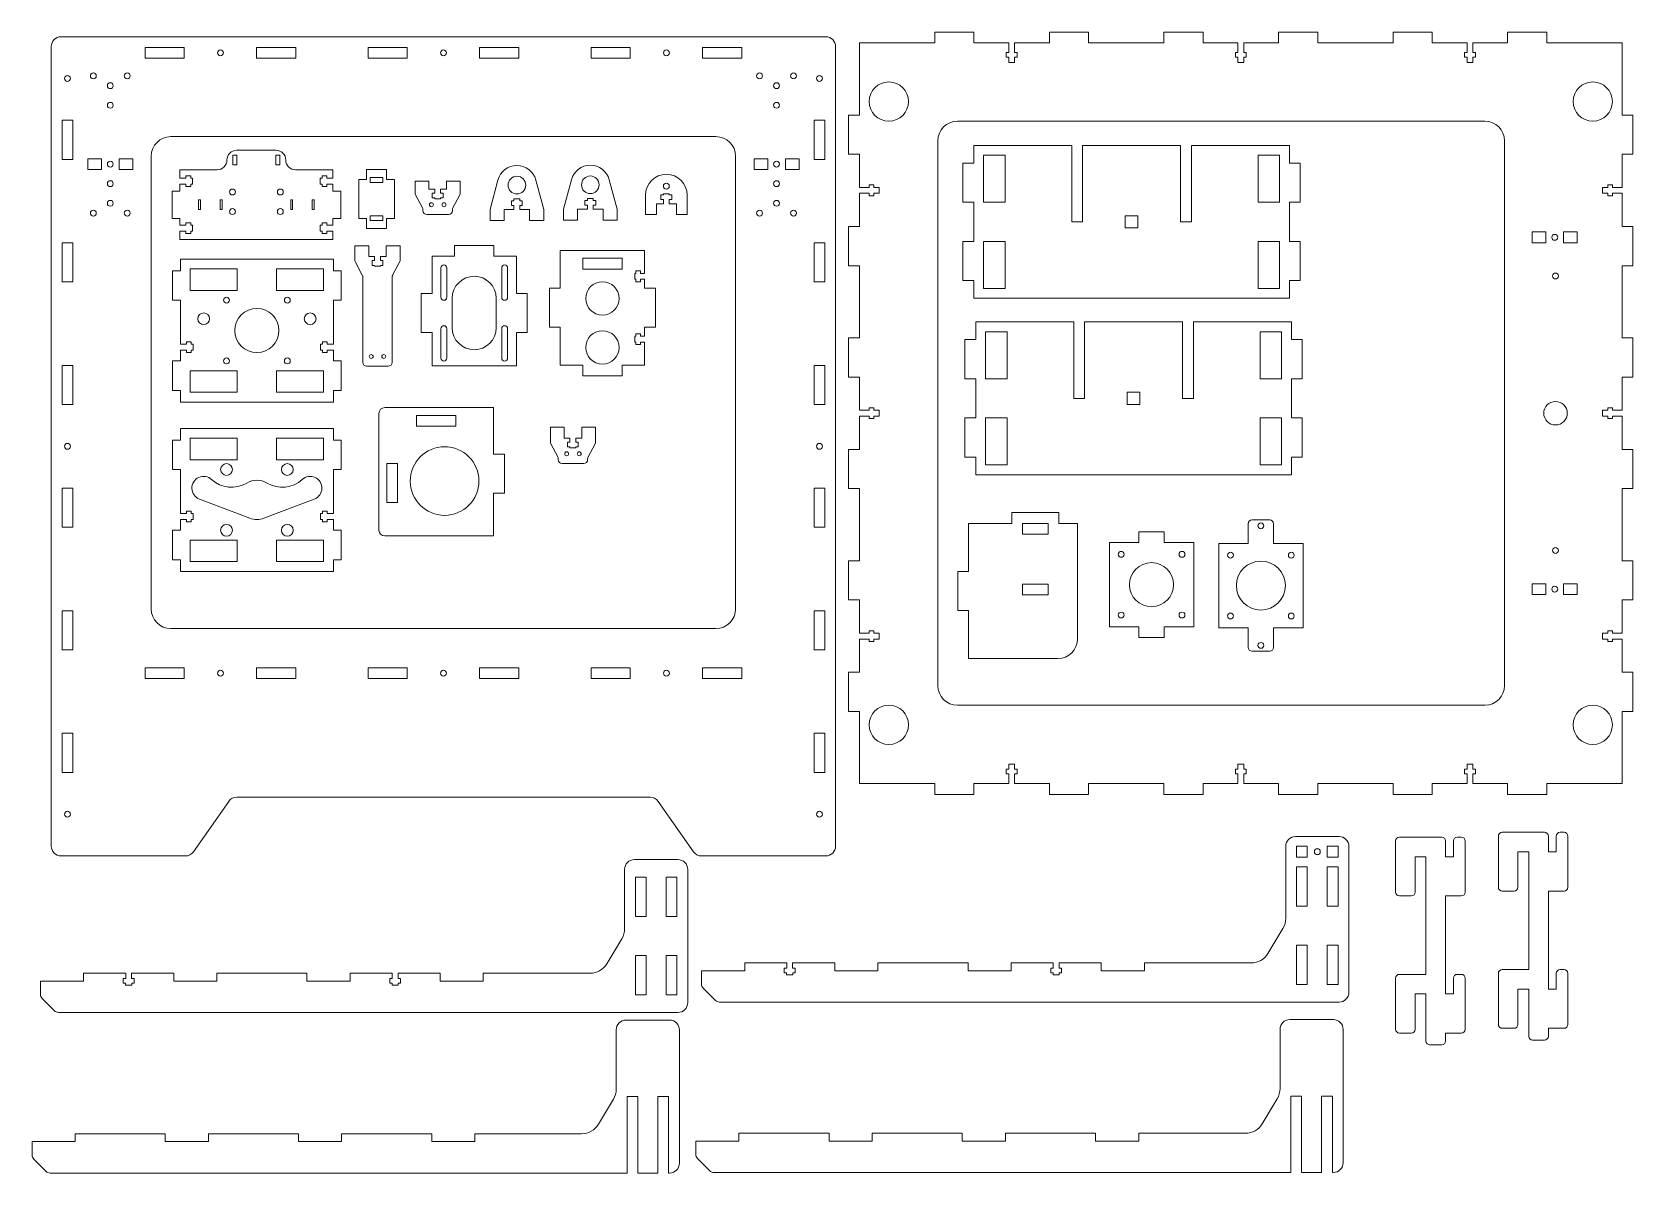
# Model space of a CAD drawing. Header units: millimetres. Extents: x 3 to 820, y 9 to 591.
import ezdxf

# ---------------------------------------------------------------- set-up
doc = ezdxf.new("R2010")
doc.units = ezdxf.units.MM

msp = doc.modelspace()

# ---------------------------------------------------------------- linework, layer by layer
at = {"color": 7, "linetype": 'Continuous', "lineweight": 15}
for p, q in [((407.88, 588.32), (17.88, 588.32)), ((463.46, 590.71), (463.46, 585.21)), ((463.46, 590.71), (483.46, 590.71)), ((483.46, 590.71), (483.46, 585.21)), ((521.89, 590.71), (521.89, 585.21)), ((521.89, 590.71), (541.89, 590.71)), ((541.89, 590.71), (541.89, 585.21)), ((580.32, 590.71), (580.32, 585.21)), ((580.32, 590.71), (600.32, 590.71)), ((600.32, 590.71), (600.32, 585.21)), ((638.75, 590.71), (638.75, 585.21)), ((638.75, 590.71), (658.75, 590.71)), ((658.75, 590.71), (658.75, 585.21)), ((697.18, 590.71), (697.18, 585.21)), ((697.18, 590.71), (717.18, 590.71)), ((717.18, 590.71), (717.18, 585.21)), ((755.6, 590.71), (755.6, 585.21)), ((755.6, 590.71), (775.6, 590.71)), ((775.6, 590.71), (775.6, 585.21)), ((12.88, 583.32), (12.88, 175.32)), ((80.74, 582.82), (60.74, 582.82)), ((60.74, 582.82), (60.74, 577.32)), ((80.74, 577.32), (80.74, 582.82)), ((137.59, 582.82), (117.59, 582.82)), ((117.59, 582.82), (117.59, 577.32)), ((137.59, 577.32), (137.59, 582.82)), ((194.45, 582.82), (174.45, 582.82)), ((174.45, 582.82), (174.45, 577.32)), ((194.45, 577.32), (194.45, 582.82)), ((251.31, 582.82), (231.31, 582.82)), ((231.31, 582.82), (231.31, 577.32)), ((251.31, 577.32), (251.31, 582.82)), ((308.17, 582.82), (288.17, 582.82)), ((288.17, 582.82), (288.17, 577.32)), ((308.17, 577.32), (308.17, 582.82)), ((365.02, 582.82), (345.02, 582.82)), ((345.02, 582.82), (345.02, 577.32)), ((365.02, 577.32), (365.02, 582.82)), ((412.88, 175.32), (412.88, 583.32)), ((425.03, 585.21), (425.03, 548.35)), ((463.46, 585.21), (425.03, 585.21)), ((501.18, 585.21), (483.46, 585.21)), ((501.18, 580.21), (499.93, 580.21)), ((499.93, 580.21), (499.93, 577.81)), ((501.18, 585.21), (501.18, 580.21)), ((504.18, 580.21), (504.18, 585.21)), ((521.89, 585.21), (504.18, 585.21)), ((505.43, 580.21), (504.18, 580.21)), ((505.43, 577.81), (505.43, 580.21)), ((580.32, 585.21), (541.89, 585.21)), ((618.03, 585.21), (600.32, 585.21)), ((618.03, 580.21), (616.78, 580.21)), ((616.78, 580.21), (616.78, 577.81)), ((618.03, 585.21), (618.03, 580.21)), ((621.03, 580.21), (621.03, 585.21)), ((638.75, 585.21), (621.03, 585.21)), ((622.28, 580.21), (621.03, 580.21)), ((622.28, 577.81), (622.28, 580.21)), ((697.18, 585.21), (658.75, 585.21)), ((734.89, 585.21), (717.18, 585.21)), ((734.89, 580.21), (733.64, 580.21)), ((733.64, 580.21), (733.64, 577.81)), ((734.89, 585.21), (734.89, 580.21)), ((737.89, 580.21), (737.89, 585.21)), ((755.6, 585.21), (737.89, 585.21)), ((739.14, 580.21), (737.89, 580.21)), ((739.14, 577.81), (739.14, 580.21)), ((814.03, 585.21), (775.6, 585.21)), ((814.03, 548.35), (814.03, 585.21)), ((60.74, 577.32), (80.74, 577.32)), ((117.59, 577.32), (137.59, 577.32)), ((174.45, 577.32), (194.45, 577.32)), ((231.31, 577.32), (251.31, 577.32)), ((288.17, 577.32), (308.17, 577.32)), ((345.02, 577.32), (365.02, 577.32)), ((499.93, 577.81), (501.18, 577.81)), ((501.18, 577.81), (501.18, 575.21)), ((501.18, 575.21), (504.18, 575.21)), ((504.18, 575.21), (504.18, 577.81)), ((504.18, 577.81), (505.43, 577.81)), ((616.78, 577.81), (618.03, 577.81)), ((618.03, 577.81), (618.03, 575.21)), ((618.03, 575.21), (621.03, 575.21)), ((621.03, 575.21), (621.03, 577.81)), ((621.03, 577.81), (622.28, 577.81)), ((733.64, 577.81), (734.89, 577.81)), ((734.89, 577.81), (734.89, 575.21)), ((734.89, 575.21), (737.89, 575.21)), ((737.89, 575.21), (737.89, 577.81)), ((737.89, 577.81), (739.14, 577.81)), ((419.53, 548.35), (419.53, 528.35)), ((419.53, 548.35), (425.03, 548.35)), ((819.53, 548.35), (814.03, 548.35)), ((819.53, 548.35), (819.53, 528.35)), ((23.88, 545.74), (18.38, 545.74)), ((18.38, 545.74), (18.38, 525.74)), ((23.88, 525.74), (23.88, 545.74)), ((407.38, 545.74), (401.88, 545.74)), ((401.88, 545.74), (401.88, 525.74)), ((407.38, 525.74), (407.38, 545.74)), ((744.03, 545.21), (475.03, 545.21)), ((351.88, 537.32), (73.88, 537.32)), ((465.03, 535.21), (465.03, 257.21)), ((483.32, 532.85), (483.32, 523.85)), ((533.32, 532.85), (483.32, 532.85)), ((533.32, 532.85), (533.32, 493.85)), ((538.82, 493.85), (538.82, 532.85)), ((588.82, 532.85), (538.82, 532.85)), ((588.82, 532.85), (588.82, 493.85)), ((594.32, 493.85), (594.32, 532.85)), ((644.32, 532.85), (594.32, 532.85)), ((644.32, 523.85), (644.32, 532.85)), ((754.03, 257.21), (754.03, 535.21)), ((18.38, 525.74), (23.88, 525.74)), ((38.48, 526.07), (31.48, 526.07)), ((31.48, 526.07), (31.48, 520.57)), ((38.48, 520.57), (38.48, 526.07)), ((54.48, 526.07), (47.48, 526.07)), ((47.48, 526.07), (47.48, 520.57)), ((54.48, 520.57), (54.48, 526.07)), ((63.88, 527.32), (63.88, 296.32)), ((107.49, 527.88), (105.49, 527.88)), ((105.49, 527.88), (105.49, 522.88)), ((105.49, 522.88), (107.49, 522.88)), ((127.49, 530.38), (107.49, 530.38)), ((107.49, 522.88), (107.49, 527.88)), ((129.49, 527.88), (127.49, 527.88)), ((127.49, 527.88), (127.49, 522.88)), ((127.49, 522.88), (129.49, 522.88)), ((129.49, 522.88), (129.49, 527.88)), ((361.88, 296.32), (361.88, 527.32)), ((378.28, 526.07), (371.28, 526.07)), ((371.28, 526.07), (371.28, 520.57)), ((378.28, 520.57), (378.28, 526.07)), ((394.28, 526.07), (387.28, 526.07)), ((387.28, 526.07), (387.28, 520.57)), ((394.28, 520.57), (394.28, 526.07)), ((401.88, 525.74), (407.38, 525.74)), ((419.53, 528.35), (425.03, 528.35)), ((425.03, 528.35), (425.03, 511.42)), ((477.82, 523.85), (477.82, 503.85)), ((483.32, 523.85), (477.82, 523.85)), ((499.31, 527.84), (488.33, 527.84)), ((488.33, 527.84), (488.33, 503.86)), ((499.31, 503.86), (499.31, 527.84)), ((639.31, 527.84), (628.33, 527.84)), ((628.33, 527.84), (628.33, 503.86)), ((639.31, 503.86), (639.31, 527.84)), ((649.82, 523.85), (644.32, 523.85)), ((649.82, 503.85), (649.82, 523.85)), ((819.53, 528.35), (814.03, 528.35)), ((814.03, 511.42), (814.03, 528.35)), ((31.48, 520.57), (38.48, 520.57)), ((47.48, 520.57), (54.48, 520.57)), ((78.49, 520.38), (78.49, 516.08)), ((97.49, 520.38), (78.49, 520.38)), ((81.59, 516.08), (78.49, 516.08)), ((83.99, 517.33), (81.59, 517.33)), ((81.59, 517.33), (81.59, 516.08)), ((83.99, 516.08), (83.99, 517.33)), ((84.99, 516.08), (83.99, 516.08)), ((84.99, 513.08), (84.99, 516.08)), ((156.49, 520.38), (137.49, 520.38)), ((150.99, 516.08), (149.99, 516.08)), ((149.99, 516.08), (149.99, 513.08)), ((153.39, 517.33), (150.99, 517.33)), ((150.99, 517.33), (150.99, 516.08)), ((153.39, 516.08), (153.39, 517.33)), ((156.49, 516.08), (153.39, 516.08)), ((156.49, 516.08), (156.49, 520.38)), ((169.68, 515.49), (169.68, 495.49)), ((173.68, 515.49), (169.68, 515.49)), ((173.68, 520.49), (173.68, 515.49)), ((183.88, 520.49), (173.68, 520.49)), ((182.03, 516.49), (175.53, 516.49)), ((175.53, 516.49), (175.53, 513.99)), ((182.03, 513.99), (182.03, 516.49)), ((183.88, 515.49), (183.88, 520.49)), ((187.88, 515.49), (183.88, 515.49)), ((187.88, 495.49), (187.88, 515.49)), ((198.46, 514.59), (198.46, 508.59)), ((198.46, 514.59), (205.46, 514.59)), ((205.46, 510.59), (205.46, 514.59)), ((214.46, 514.59), (214.46, 510.59)), ((214.46, 514.59), (221.46, 514.59)), ((221.46, 508.59), (221.46, 514.59)), ((236.65, 500.09), (240.7, 515.18)), ((264.06, 500.09), (260.02, 515.18)), ((274.09, 500.25), (278.13, 515.34)), ((301.49, 500.25), (297.45, 515.34)), ((371.28, 520.57), (378.28, 520.57)), ((387.28, 520.57), (394.28, 520.57)), ((74.49, 509.58), (74.49, 495.58)), ((78.49, 509.58), (74.49, 509.58)), ((78.49, 513.08), (81.59, 513.08)), ((78.49, 513.08), (78.49, 509.58)), ((81.59, 513.08), (81.59, 511.83)), ((81.59, 511.83), (83.99, 511.83)), ((83.99, 511.83), (83.99, 513.08)), ((83.99, 513.08), (84.99, 513.08)), ((149.99, 513.08), (150.99, 513.08)), ((150.99, 513.08), (150.99, 511.83)), ((150.99, 511.83), (153.39, 511.83)), ((153.39, 511.83), (153.39, 513.08)), ((153.39, 513.08), (156.49, 513.08)), ((156.49, 509.58), (156.49, 513.08)), ((160.49, 509.58), (156.49, 509.58)), ((160.49, 495.58), (160.49, 509.58)), ((175.53, 513.99), (182.03, 513.99)), ((198.69, 507.65), (202.22, 501.03)), ((208.46, 510.59), (205.46, 510.59)), ((208.46, 508.49), (207.21, 508.49)), ((207.21, 508.49), (207.21, 506.09)), ((208.46, 510.59), (208.46, 508.49)), ((211.46, 508.49), (211.46, 510.59)), ((214.46, 510.59), (211.46, 510.59)), ((212.71, 508.49), (211.46, 508.49)), ((212.71, 506.09), (212.71, 508.49)), ((217.69, 501.03), (221.22, 507.65)), ((315.96, 507.49), (315.96, 497.59)), ((325.06, 507.59), (323.81, 507.59)), ((323.81, 507.59), (323.81, 505.19)), ((328.06, 508.09), (325.06, 508.09)), ((325.06, 508.09), (325.06, 507.59)), ((328.06, 507.59), (328.06, 508.09)), ((329.31, 507.59), (328.06, 507.59)), ((329.31, 505.19), (329.31, 507.59)), ((337.16, 497.59), (337.16, 507.49)), ((430.03, 511.42), (425.03, 511.42)), ((425.03, 508.42), (425.03, 491.49)), ((425.03, 508.42), (430.03, 508.42)), ((432.43, 512.67), (430.03, 512.67)), ((430.03, 512.67), (430.03, 511.42)), ((430.03, 508.42), (430.03, 507.17)), ((430.03, 507.17), (432.43, 507.17)), ((432.43, 511.42), (432.43, 512.67)), ((435.03, 511.42), (432.43, 511.42)), ((432.43, 507.17), (432.43, 508.42)), ((432.43, 508.42), (435.03, 508.42)), ((435.03, 508.42), (435.03, 511.42)), ((806.63, 511.42), (804.03, 511.42)), ((804.03, 511.42), (804.03, 508.42)), ((804.03, 508.42), (806.63, 508.42)), ((809.03, 512.67), (806.63, 512.67)), ((806.63, 512.67), (806.63, 511.42)), ((806.63, 508.42), (806.63, 507.17)), ((806.63, 507.17), (809.03, 507.17)), ((809.03, 511.42), (809.03, 512.67)), ((814.03, 511.42), (809.03, 511.42)), ((809.03, 507.17), (809.03, 508.42)), ((809.03, 508.42), (814.03, 508.42)), ((814.03, 491.49), (814.03, 508.42)), ((88.99, 505.08), (87.99, 505.08)), ((87.99, 505.08), (87.99, 500.08)), ((87.99, 500.08), (88.99, 500.08)), ((88.99, 500.08), (88.99, 505.08)), ((99.99, 505.08), (98.99, 505.08)), ((98.99, 505.08), (98.99, 500.08)), ((98.99, 500.08), (99.99, 500.08)), ((99.99, 500.08), (99.99, 505.08)), ((135.99, 505.08), (134.99, 505.08)), ((134.99, 505.08), (134.99, 500.08)), ((134.99, 500.08), (135.99, 500.08)), ((135.99, 500.08), (135.99, 505.08)), ((146.99, 505.08), (145.99, 505.08)), ((145.99, 505.08), (145.99, 500.08)), ((145.99, 500.08), (146.99, 500.08)), ((146.99, 500.08), (146.99, 505.08)), ((202.46, 500.09), (202.46, 499.59)), ((207.21, 506.09), (208.46, 506.09)), ((208.46, 506.09), (208.46, 505.59)), ((208.46, 505.59), (211.46, 505.59)), ((211.46, 505.59), (211.46, 506.09)), ((211.46, 506.09), (212.71, 506.09)), ((217.46, 499.59), (217.46, 500.09)), ((236.65, 500.09), (236.65, 494.59)), ((243.86, 494.59), (243.86, 500.09)), ((248.86, 500.09), (243.86, 500.09)), ((248.86, 504.59), (247.61, 504.59)), ((247.61, 504.59), (247.61, 502.19)), ((247.61, 502.19), (248.86, 502.19)), ((251.86, 505.59), (248.86, 505.59)), ((248.86, 505.59), (248.86, 504.59)), ((248.86, 502.19), (248.86, 500.09)), ((251.86, 504.59), (251.86, 505.59)), ((253.11, 504.59), (251.86, 504.59)), ((251.86, 500.09), (251.86, 502.19)), ((251.86, 502.19), (253.11, 502.19)), ((256.86, 500.09), (251.86, 500.09)), ((253.11, 502.19), (253.11, 504.59)), ((256.86, 500.09), (256.86, 494.59)), ((264.06, 494.59), (264.06, 500.09)), ((274.09, 500.25), (274.09, 494.75)), ((281.29, 494.75), (281.29, 500.25)), ((286.29, 500.25), (281.29, 500.25)), ((286.29, 504.75), (285.04, 504.75)), ((285.04, 504.75), (285.04, 502.35)), ((285.04, 502.35), (286.29, 502.35)), ((289.29, 505.75), (286.29, 505.75)), ((286.29, 505.75), (286.29, 504.75)), ((286.29, 502.35), (286.29, 500.25)), ((289.29, 504.75), (289.29, 505.75)), ((290.54, 504.75), (289.29, 504.75)), ((289.29, 500.25), (289.29, 502.35)), ((289.29, 502.35), (290.54, 502.35)), ((294.29, 500.25), (289.29, 500.25)), ((290.54, 502.35), (290.54, 504.75)), ((294.29, 500.25), (294.29, 494.75)), ((301.49, 494.75), (301.49, 500.25)), ((321.46, 503.09), (325.06, 503.09)), ((321.46, 497.59), (321.46, 503.09)), ((323.81, 505.19), (325.06, 505.19)), ((325.06, 505.19), (325.06, 503.09)), ((328.06, 503.09), (328.06, 505.19)), ((328.06, 505.19), (329.31, 505.19)), ((328.06, 503.09), (331.66, 503.09)), ((331.66, 503.09), (331.66, 497.59)), ((477.82, 503.85), (483.32, 503.85)), ((483.32, 503.85), (483.32, 483.85)), ((488.33, 503.86), (499.31, 503.86)), ((628.33, 503.86), (639.31, 503.86)), ((644.32, 503.85), (649.82, 503.85)), ((644.32, 483.85), (644.32, 503.85)), ((74.49, 495.58), (78.49, 495.58)), ((78.49, 495.58), (78.49, 492.08)), ((81.59, 492.08), (78.49, 492.08)), ((83.99, 493.33), (81.59, 493.33)), ((81.59, 493.33), (81.59, 492.08)), ((83.99, 492.08), (83.99, 493.33)), ((84.99, 492.08), (83.99, 492.08)), ((84.99, 489.08), (84.99, 492.08)), ((150.99, 492.08), (149.99, 492.08)), ((149.99, 492.08), (149.99, 489.08)), ((153.39, 493.33), (150.99, 493.33)), ((150.99, 493.33), (150.99, 492.08)), ((153.39, 492.08), (153.39, 493.33)), ((156.49, 492.08), (153.39, 492.08)), ((156.49, 495.58), (160.49, 495.58)), ((156.49, 492.08), (156.49, 495.58)), ((169.68, 495.49), (173.68, 495.49)), ((173.68, 495.49), (173.68, 490.49)), ((173.68, 490.49), (183.88, 490.49)), ((182.03, 496.99), (175.53, 496.99)), ((175.53, 496.99), (175.53, 494.49)), ((175.53, 494.49), (182.03, 494.49)), ((182.03, 494.49), (182.03, 496.99)), ((183.88, 495.49), (187.88, 495.49)), ((183.88, 490.49), (183.88, 495.49)), ((204.46, 497.59), (215.46, 497.59)), ((236.65, 494.59), (243.86, 494.59)), ((256.86, 494.59), (264.06, 494.59)), ((274.09, 494.75), (281.29, 494.75)), ((294.29, 494.75), (301.49, 494.75)), ((315.96, 497.59), (321.46, 497.59)), ((331.66, 497.59), (337.16, 497.59)), ((419.53, 491.49), (419.53, 471.49)), ((419.53, 491.49), (425.03, 491.49)), ((533.32, 493.85), (538.82, 493.85)), ((567.06, 496.98), (560.59, 496.98)), ((560.59, 496.98), (560.59, 490.71)), ((560.59, 490.71), (567.06, 490.71)), ((567.06, 490.71), (567.06, 496.98)), ((588.82, 493.85), (594.32, 493.85)), ((819.53, 491.49), (814.03, 491.49)), ((819.53, 491.49), (819.53, 471.49)), ((23.88, 483.17), (18.38, 483.17)), ((18.38, 483.17), (18.38, 463.17)), ((23.88, 463.17), (23.88, 483.17)), ((78.49, 489.08), (81.59, 489.08)), ((78.49, 489.08), (78.49, 484.78)), ((78.49, 484.78), (156.49, 484.78)), ((81.59, 489.08), (81.59, 487.83)), ((81.59, 487.83), (83.99, 487.83)), ((83.99, 487.83), (83.99, 489.08)), ((83.99, 489.08), (84.99, 489.08)), ((149.99, 489.08), (150.99, 489.08)), ((150.99, 489.08), (150.99, 487.83)), ((150.99, 487.83), (153.39, 487.83)), ((153.39, 487.83), (153.39, 489.08)), ((153.39, 489.08), (156.49, 489.08)), ((156.49, 484.78), (156.49, 489.08)), ((218.61, 481.84), (218.61, 476.34)), ((238.61, 481.84), (218.61, 481.84)), ((238.61, 476.34), (238.61, 481.84)), ((407.38, 483.17), (401.88, 483.17)), ((401.88, 483.17), (401.88, 463.17)), ((407.38, 463.17), (407.38, 483.17)), ((477.82, 483.85), (477.82, 463.85)), ((483.32, 483.85), (477.82, 483.85)), ((499.31, 483.84), (488.33, 483.84)), ((488.33, 483.84), (488.33, 459.86)), ((499.31, 459.86), (499.31, 483.84)), ((628.33, 483.84), (628.33, 459.86)), ((639.31, 483.84), (628.33, 483.84)), ((639.31, 459.86), (639.31, 483.84)), ((649.82, 483.85), (644.32, 483.85)), ((649.82, 463.85), (649.82, 483.85)), ((775.13, 488.71), (768.13, 488.71)), ((768.13, 488.71), (768.13, 483.21)), ((768.13, 483.21), (775.13, 483.21)), ((775.13, 483.21), (775.13, 488.71)), ((791.13, 488.71), (784.13, 488.71)), ((784.13, 488.71), (784.13, 483.21)), ((784.13, 483.21), (791.13, 483.21)), ((791.13, 483.21), (791.13, 488.71)), ((156.77, 474.87), (78.77, 474.87)), ((78.77, 474.87), (78.77, 468.87)), ((156.77, 468.87), (156.77, 474.87)), ((174.76, 481.66), (167.76, 481.66)), ((167.76, 481.66), (167.76, 474.16)), ((174.76, 476.16), (174.76, 481.66)), ((177.76, 476.16), (174.76, 476.16)), ((177.76, 474.06), (176.51, 474.06)), ((176.51, 474.06), (176.51, 471.66)), ((177.76, 476.16), (177.76, 474.06)), ((180.76, 474.06), (180.76, 476.16)), ((183.76, 476.16), (180.76, 476.16)), ((182.01, 474.06), (180.76, 474.06)), ((182.01, 471.66), (182.01, 474.06)), ((183.76, 481.66), (183.76, 476.16)), ((190.76, 481.66), (183.76, 481.66)), ((190.76, 474.16), (190.76, 481.66)), ((207.11, 476.34), (207.11, 457.34)), ((218.61, 476.34), (207.11, 476.34)), ((250.11, 476.34), (238.61, 476.34)), ((250.11, 457.34), (250.11, 476.34)), ((315.45, 479.28), (272.45, 479.28)), ((272.45, 479.28), (272.45, 460.03)), ((303.95, 475.28), (283.95, 475.28)), ((283.95, 475.28), (283.95, 469.78)), ((303.95, 469.78), (303.95, 475.28)), ((315.45, 467.53), (315.45, 479.28)), ((74.77, 468.87), (74.77, 453.87)), ((78.77, 468.87), (74.77, 468.87)), ((107.77, 469.86), (83.8, 469.86)), ((83.8, 469.86), (83.8, 458.89)), ((107.77, 458.89), (107.77, 469.86)), ((151.75, 469.86), (127.77, 469.86)), ((127.77, 469.86), (127.77, 458.89)), ((151.75, 458.89), (151.75, 469.86)), ((160.77, 468.87), (156.77, 468.87)), ((160.77, 453.87), (160.77, 468.87)), ((167.99, 473.22), (171.52, 466.6)), ((171.76, 465.66), (171.76, 422.16)), ((176.51, 471.66), (177.76, 471.66)), ((177.76, 471.66), (177.76, 471.16)), ((177.76, 471.16), (180.76, 471.16)), ((180.76, 471.16), (180.76, 471.66)), ((180.76, 471.66), (182.01, 471.66)), ((186.76, 422.16), (186.76, 465.66)), ((186.99, 466.6), (190.52, 473.22)), ((211.61, 470.34), (211.61, 455.34)), ((214.61, 455.34), (214.61, 470.34)), ((242.61, 470.34), (242.61, 455.34)), ((245.61, 455.34), (245.61, 470.34)), ((283.95, 469.78), (303.95, 469.78)), ((311.05, 467.53), (310.45, 467.53)), ((310.45, 467.53), (310.45, 464.53)), ((313.45, 468.78), (311.05, 468.78)), ((311.05, 468.78), (311.05, 467.53)), ((313.45, 467.53), (313.45, 468.78)), ((315.45, 467.53), (313.45, 467.53)), ((419.53, 471.49), (425.03, 471.49)), ((425.03, 471.49), (425.03, 434.64)), ((819.53, 471.49), (814.03, 471.49)), ((814.03, 434.64), (814.03, 471.49)), ((18.38, 463.17), (23.88, 463.17)), ((83.8, 458.89), (107.77, 458.89)), ((127.77, 458.89), (151.75, 458.89)), ((201.61, 457.34), (201.61, 437.34)), ((207.11, 457.34), (201.61, 457.34)), ((255.61, 457.34), (250.11, 457.34)), ((255.61, 437.34), (255.61, 457.34)), ((266.95, 460.03), (266.95, 440.03)), ((272.45, 460.03), (266.95, 460.03)), ((310.45, 464.53), (311.05, 464.53)), ((311.05, 464.53), (311.05, 463.28)), ((311.05, 463.28), (313.45, 463.28)), ((313.45, 463.28), (313.45, 464.53)), ((313.45, 464.53), (315.45, 464.53)), ((315.45, 460.03), (315.45, 464.53)), ((320.95, 460.03), (315.45, 460.03)), ((320.95, 440.03), (320.95, 460.03)), ((401.88, 463.17), (407.38, 463.17)), ((477.82, 463.85), (483.32, 463.85)), ((483.32, 463.85), (483.32, 454.85)), ((488.33, 459.86), (499.31, 459.86)), ((628.33, 459.86), (639.31, 459.86)), ((644.32, 463.85), (649.82, 463.85)), ((644.32, 454.85), (644.32, 463.85)), ((74.77, 453.87), (78.77, 453.87)), ((78.77, 453.87), (78.77, 431.37)), ((156.77, 453.87), (160.77, 453.87)), ((156.77, 431.37), (156.77, 453.87)), ((217.36, 454.84), (217.36, 439.84)), ((239.86, 439.84), (239.86, 454.84)), ((483.32, 454.85), (644.32, 454.85)), ((484.36, 442.8), (484.36, 433.8)), ((534.36, 442.8), (484.36, 442.8)), ((534.36, 442.8), (534.36, 403.8)), ((539.86, 403.8), (539.86, 442.8)), ((589.86, 442.8), (539.86, 442.8)), ((589.86, 442.8), (589.86, 403.8)), ((595.36, 403.8), (595.36, 442.8)), ((645.36, 442.8), (595.36, 442.8)), ((645.36, 433.8), (645.36, 442.8)), ((201.61, 437.34), (207.11, 437.34)), ((207.11, 437.34), (207.11, 420.34)), ((211.61, 439.34), (211.61, 424.34)), ((214.61, 424.34), (214.61, 439.34)), ((242.61, 439.34), (242.61, 424.34)), ((245.61, 424.34), (245.61, 439.34)), ((250.11, 437.34), (255.61, 437.34)), ((250.11, 420.34), (250.11, 437.34)), ((266.95, 440.03), (272.45, 440.03)), ((272.45, 440.03), (272.45, 420.78)), ((311.05, 435.53), (310.45, 435.53)), ((310.45, 435.53), (310.45, 432.53)), ((313.45, 436.78), (311.05, 436.78)), ((311.05, 436.78), (311.05, 435.53)), ((313.45, 435.53), (313.45, 436.78)), ((315.45, 435.53), (313.45, 435.53)), ((315.45, 440.03), (320.95, 440.03)), ((315.45, 435.53), (315.45, 440.03)), ((419.53, 434.64), (419.53, 414.64)), ((419.53, 434.64), (425.03, 434.64)), ((478.86, 433.8), (478.86, 413.8)), ((484.36, 433.8), (478.86, 433.8)), ((500.34, 437.79), (489.37, 437.79)), ((489.37, 437.79), (489.37, 413.82)), ((500.34, 413.82), (500.34, 437.79)), ((640.34, 437.79), (629.37, 437.79)), ((629.37, 437.79), (629.37, 413.82)), ((640.34, 413.82), (640.34, 437.79)), ((650.86, 433.8), (645.36, 433.8)), ((650.86, 413.8), (650.86, 433.8)), ((819.53, 434.64), (814.03, 434.64)), ((819.53, 434.64), (819.53, 414.64)), ((81.87, 431.37), (78.77, 431.37)), ((78.77, 428.37), (81.87, 428.37)), ((78.77, 428.37), (78.77, 422.87)), ((84.27, 432.62), (81.87, 432.62)), ((81.87, 432.62), (81.87, 431.37)), ((81.87, 428.37), (81.87, 427.12)), ((81.87, 427.12), (84.27, 427.12)), ((84.27, 431.37), (84.27, 432.62)), ((85.27, 431.37), (84.27, 431.37)), ((84.27, 427.12), (84.27, 428.37)), ((84.27, 428.37), (85.27, 428.37)), ((85.27, 428.37), (85.27, 431.37)), ((151.27, 431.37), (150.27, 431.37)), ((150.27, 431.37), (150.27, 428.37)), ((150.27, 428.37), (151.27, 428.37)), ((153.67, 432.62), (151.27, 432.62)), ((151.27, 432.62), (151.27, 431.37)), ((151.27, 428.37), (151.27, 427.12)), ((151.27, 427.12), (153.67, 427.12)), ((153.67, 431.37), (153.67, 432.62)), ((156.77, 431.37), (153.67, 431.37)), ((153.67, 427.12), (153.67, 428.37)), ((153.67, 428.37), (156.77, 428.37)), ((156.77, 422.87), (156.77, 428.37)), ((310.45, 432.53), (311.05, 432.53)), ((311.05, 432.53), (311.05, 431.28)), ((311.05, 431.28), (313.45, 431.28)), ((313.45, 431.28), (313.45, 432.53)), ((313.45, 432.53), (315.45, 432.53)), ((315.45, 420.78), (315.45, 432.53)), ((23.88, 420.6), (18.38, 420.6)), ((18.38, 420.6), (18.38, 400.6)), ((23.88, 400.6), (23.88, 420.6)), ((74.77, 422.87), (74.77, 407.87)), ((78.77, 422.87), (74.77, 422.87)), ((107.77, 417.86), (83.8, 417.86)), ((83.8, 417.86), (83.8, 406.89)), ((107.77, 406.89), (107.77, 417.86)), ((127.77, 417.86), (127.77, 406.89)), ((151.75, 417.86), (127.77, 417.86)), ((151.75, 406.89), (151.75, 417.86)), ((160.77, 422.87), (156.77, 422.87)), ((160.77, 407.87), (160.77, 422.87)), ((173.76, 420.16), (184.76, 420.16)), ((250.11, 420.34), (207.11, 420.34)), ((272.45, 420.78), (283.95, 420.78)), ((283.95, 420.78), (283.95, 415.28)), ((303.95, 415.28), (303.95, 420.78)), ((303.95, 420.78), (315.45, 420.78)), ((407.38, 420.6), (401.88, 420.6)), ((401.88, 420.6), (401.88, 400.6)), ((407.38, 400.6), (407.38, 420.6)), ((283.95, 415.28), (303.95, 415.28)), ((419.53, 414.64), (425.03, 414.64)), ((425.03, 414.64), (425.03, 397.71)), ((478.86, 413.8), (484.36, 413.8)), ((484.36, 413.8), (484.36, 393.8)), ((489.37, 413.82), (500.34, 413.82)), ((629.37, 413.82), (640.34, 413.82)), ((645.36, 413.8), (650.86, 413.8)), ((645.36, 393.8), (645.36, 413.8)), ((819.53, 414.64), (814.03, 414.64)), ((814.03, 397.71), (814.03, 414.64)), ((18.38, 400.6), (23.88, 400.6)), ((74.77, 407.87), (78.77, 407.87)), ((78.77, 407.87), (78.77, 401.87)), ((78.77, 401.87), (156.77, 401.87)), ((83.8, 406.89), (107.77, 406.89)), ((127.77, 406.89), (151.75, 406.89)), ((156.77, 407.87), (160.77, 407.87)), ((156.77, 401.87), (156.77, 407.87)), ((401.88, 400.6), (407.38, 400.6)), ((534.36, 403.8), (539.86, 403.8)), ((568.09, 406.94), (561.62, 406.94)), ((561.62, 406.94), (561.62, 400.67)), ((561.62, 400.67), (568.09, 400.67)), ((568.09, 400.67), (568.09, 406.94)), ((589.86, 403.8), (595.36, 403.8)), ((179.96, 396.1), (179.96, 336.6)), ((238.46, 399.1), (182.96, 399.1)), ((199.21, 395.1), (219.21, 395.1)), ((199.21, 389.6), (199.21, 395.1)), ((219.21, 395.1), (219.21, 389.6)), ((238.46, 375.35), (238.46, 399.1)), ((430.03, 397.71), (425.03, 397.71)), ((425.03, 394.71), (425.03, 377.78)), ((425.03, 394.71), (430.03, 394.71)), ((432.43, 398.96), (430.03, 398.96)), ((430.03, 398.96), (430.03, 397.71)), ((430.03, 394.71), (430.03, 393.46)), ((430.03, 393.46), (432.43, 393.46)), ((432.43, 397.71), (432.43, 398.96)), ((435.03, 397.71), (432.43, 397.71)), ((432.43, 393.46), (432.43, 394.71)), ((432.43, 394.71), (435.03, 394.71)), ((435.03, 394.71), (435.03, 397.71)), ((478.86, 393.8), (478.86, 373.8)), ((484.36, 393.8), (478.86, 393.8)), ((500.34, 393.79), (489.37, 393.79)), ((489.37, 393.79), (489.37, 369.82)), ((500.34, 369.82), (500.34, 393.79)), ((629.37, 393.79), (629.37, 369.82)), ((640.34, 393.79), (629.37, 393.79)), ((640.34, 369.82), (640.34, 393.79)), ((650.86, 393.8), (645.36, 393.8)), ((650.86, 373.8), (650.86, 393.8)), ((806.63, 397.71), (804.03, 397.71)), ((804.03, 397.71), (804.03, 394.71)), ((804.03, 394.71), (806.63, 394.71)), ((809.03, 398.96), (806.63, 398.96)), ((806.63, 398.96), (806.63, 397.71)), ((806.63, 394.71), (806.63, 393.46)), ((806.63, 393.46), (809.03, 393.46)), ((809.03, 397.71), (809.03, 398.96)), ((814.03, 397.71), (809.03, 397.71)), ((809.03, 393.46), (809.03, 394.71)), ((809.03, 394.71), (814.03, 394.71)), ((814.03, 377.78), (814.03, 394.71)), ((78.76, 388.48), (78.76, 382.48)), ((156.76, 388.48), (78.76, 388.48)), ((156.76, 382.48), (156.76, 388.48)), ((219.21, 389.6), (199.21, 389.6)), ((274.43, 389.01), (267.43, 389.01)), ((267.43, 389.01), (267.43, 381.51)), ((274.43, 383.51), (274.43, 389.01)), ((283.43, 389.01), (283.43, 383.51)), ((290.43, 389.01), (283.43, 389.01)), ((290.43, 381.51), (290.43, 389.01)), ((74.76, 382.48), (74.76, 367.48)), ((78.76, 382.48), (74.76, 382.48)), ((107.76, 383.47), (83.78, 383.47)), ((83.78, 383.47), (83.78, 372.49)), ((107.76, 372.49), (107.76, 383.47)), ((151.73, 383.47), (127.76, 383.47)), ((127.76, 383.47), (127.76, 372.49)), ((151.73, 372.49), (151.73, 383.47)), ((160.76, 382.48), (156.76, 382.48)), ((160.76, 367.48), (160.76, 382.48)), ((267.67, 380.56), (271.2, 373.95)), ((277.43, 383.51), (274.43, 383.51)), ((277.43, 381.41), (276.18, 381.41)), ((276.18, 381.41), (276.18, 379.01)), ((276.18, 379.01), (277.43, 379.01)), ((277.43, 383.51), (277.43, 381.41)), ((277.43, 379.01), (277.43, 378.51)), ((277.43, 378.51), (280.43, 378.51)), ((280.43, 381.41), (280.43, 383.51)), ((283.43, 383.51), (280.43, 383.51)), ((281.68, 381.41), (280.43, 381.41)), ((280.43, 378.51), (280.43, 379.01)), ((280.43, 379.01), (281.68, 379.01)), ((281.68, 379.01), (281.68, 381.41)), ((286.67, 373.95), (290.2, 380.56)), ((419.53, 377.78), (419.53, 357.78)), ((419.53, 377.78), (425.03, 377.78)), ((819.53, 377.78), (814.03, 377.78)), ((819.53, 377.78), (819.53, 357.78)), ((74.76, 367.48), (78.76, 367.48)), ((78.76, 367.48), (78.76, 344.98)), ((83.78, 372.49), (107.76, 372.49)), ((127.76, 372.49), (151.73, 372.49)), ((156.76, 367.48), (160.76, 367.48)), ((156.76, 344.98), (156.76, 367.48)), ((183.96, 350.6), (183.96, 370.6)), ((183.96, 370.6), (189.46, 370.6)), ((189.46, 370.6), (189.46, 350.6)), ((243.96, 375.35), (238.46, 375.35)), ((243.96, 355.35), (243.96, 375.35)), ((271.43, 373.01), (271.43, 372.51)), ((273.43, 370.51), (284.43, 370.51)), ((286.43, 372.51), (286.43, 373.01)), ((478.86, 373.8), (484.36, 373.8)), ((484.36, 373.8), (484.36, 364.8)), ((489.37, 369.82), (500.34, 369.82)), ((629.37, 369.82), (640.34, 369.82)), ((645.36, 373.8), (650.86, 373.8)), ((645.36, 364.8), (645.36, 373.8)), ((484.36, 364.8), (645.36, 364.8)), ((23.88, 358.03), (18.38, 358.03)), ((18.38, 358.03), (18.38, 338.03)), ((23.88, 338.03), (23.88, 358.03)), ((114.22, 342.64), (88.48, 352.38)), ((121.3, 342.64), (147.03, 352.38)), ((238.46, 333.6), (238.46, 355.35)), ((238.46, 355.35), (243.96, 355.35)), ((407.38, 358.03), (401.88, 358.03)), ((401.88, 358.03), (401.88, 338.03)), ((407.38, 338.03), (407.38, 358.03)), ((419.53, 357.78), (425.03, 357.78)), ((425.03, 357.78), (425.03, 320.92)), ((819.53, 357.78), (814.03, 357.78)), ((814.03, 320.92), (814.03, 357.78)), ((81.86, 344.98), (78.76, 344.98)), ((84.26, 346.23), (81.86, 346.23)), ((81.86, 346.23), (81.86, 344.98)), ((84.26, 344.98), (84.26, 346.23)), ((85.26, 344.98), (84.26, 344.98)), ((85.26, 341.98), (85.26, 344.98)), ((151.26, 344.98), (150.26, 344.98)), ((150.26, 344.98), (150.26, 341.98)), ((153.66, 346.23), (151.26, 346.23)), ((151.26, 346.23), (151.26, 344.98)), ((153.66, 344.98), (153.66, 346.23)), ((156.76, 344.98), (153.66, 344.98)), ((189.46, 350.6), (183.96, 350.6)), ((502.74, 345.51), (502.74, 340.01)), ((526.74, 345.51), (502.74, 345.51)), ((526.74, 340.01), (526.74, 345.51)), ((18.38, 338.03), (23.88, 338.03)), ((74.76, 336.48), (74.76, 321.48)), ((78.76, 336.48), (74.76, 336.48)), ((78.76, 341.98), (78.76, 336.48)), ((78.76, 341.98), (81.86, 341.98)), ((81.86, 341.98), (81.86, 340.73)), ((81.86, 340.73), (84.26, 340.73)), ((84.26, 340.73), (84.26, 341.98)), ((84.26, 341.98), (85.26, 341.98)), ((150.26, 341.98), (151.26, 341.98)), ((151.26, 341.98), (151.26, 340.73)), ((151.26, 340.73), (153.66, 340.73)), ((153.66, 340.73), (153.66, 341.98)), ((153.66, 341.98), (156.76, 341.98)), ((156.76, 336.48), (156.76, 341.98)), ((160.76, 336.48), (156.76, 336.48)), ((160.76, 321.48), (160.76, 336.48)), ((401.88, 338.03), (407.38, 338.03)), ((480.74, 315.51), (480.74, 340.01)), ((502.74, 340.01), (480.74, 340.01)), ((508.24, 340.01), (508.24, 334.51)), ((521.24, 340.01), (508.24, 340.01)), ((521.24, 334.51), (521.24, 340.01)), ((536.24, 340.01), (526.74, 340.01)), ((536.24, 281.01), (536.24, 340.01)), ((567.52, 335.73), (567.52, 330.23)), ((580.52, 335.73), (567.52, 335.73)), ((580.52, 330.23), (580.52, 335.73)), ((623.27, 339.76), (623.27, 329.76)), ((634.27, 341.76), (625.27, 341.76)), ((636.27, 329.76), (636.27, 339.76)), ((107.76, 331.47), (83.78, 331.47)), ((83.78, 331.47), (83.78, 320.49)), ((107.76, 320.49), (107.76, 331.47)), ((127.76, 331.47), (127.76, 320.49)), ((151.73, 331.47), (127.76, 331.47)), ((151.73, 320.49), (151.73, 331.47)), ((182.96, 333.6), (238.46, 333.6)), ((508.24, 334.51), (521.24, 334.51)), ((552.52, 330.23), (552.52, 287.23)), ((567.52, 330.23), (552.52, 330.23)), ((595.52, 330.23), (580.52, 330.23)), ((595.52, 287.23), (595.52, 330.23)), ((608.27, 329.76), (608.27, 286.76)), ((623.27, 329.76), (608.27, 329.76)), ((651.27, 329.76), (636.27, 329.76)), ((651.27, 286.76), (651.27, 329.76)), ((74.76, 321.48), (78.76, 321.48)), ((78.76, 321.48), (78.76, 315.48)), ((83.78, 320.49), (107.76, 320.49)), ((127.76, 320.49), (151.73, 320.49)), ((156.76, 321.48), (160.76, 321.48)), ((156.76, 315.48), (156.76, 321.48)), ((419.53, 320.92), (419.53, 300.92)), ((419.53, 320.92), (425.03, 320.92)), ((819.53, 320.92), (814.03, 320.92)), ((819.53, 320.92), (819.53, 300.92)), ((78.76, 315.48), (156.76, 315.48)), ((475.24, 295.51), (475.24, 315.51)), ((480.74, 315.51), (475.24, 315.51)), ((521.24, 309.01), (508.24, 309.01)), ((508.24, 309.01), (508.24, 303.51)), ((508.24, 303.51), (521.24, 303.51)), ((521.24, 303.51), (521.24, 309.01)), ((768.13, 309.21), (768.13, 303.71)), ((775.13, 309.21), (768.13, 309.21)), ((768.13, 303.71), (775.13, 303.71)), ((775.13, 303.71), (775.13, 309.21)), ((784.13, 309.21), (784.13, 303.71)), ((791.13, 309.21), (784.13, 309.21)), ((784.13, 303.71), (791.13, 303.71)), ((791.13, 303.71), (791.13, 309.21)), ((23.88, 295.46), (18.38, 295.46)), ((18.38, 295.46), (18.38, 275.46)), ((23.88, 275.46), (23.88, 295.46)), ((407.38, 295.46), (401.88, 295.46)), ((401.88, 295.46), (401.88, 275.46)), ((407.38, 275.46), (407.38, 295.46)), ((419.53, 300.92), (425.03, 300.92)), ((425.03, 300.92), (425.03, 283.99)), ((475.24, 295.51), (480.74, 295.51)), ((480.74, 271.01), (480.74, 295.51)), ((819.53, 300.92), (814.03, 300.92)), ((814.03, 283.99), (814.03, 300.92)), ((73.88, 286.32), (351.88, 286.32)), ((552.52, 287.23), (567.52, 287.23)), ((567.52, 287.23), (567.52, 281.73)), ((580.52, 281.73), (580.52, 287.23)), ((580.52, 287.23), (595.52, 287.23)), ((608.27, 286.76), (623.27, 286.76)), ((623.27, 286.76), (623.27, 276.76)), ((636.27, 276.76), (636.27, 286.76)), ((636.27, 286.76), (651.27, 286.76)), ((430.03, 283.99), (425.03, 283.99)), ((425.03, 280.99), (425.03, 264.07)), ((425.03, 280.99), (430.03, 280.99)), ((432.43, 285.24), (430.03, 285.24)), ((430.03, 285.24), (430.03, 283.99)), ((430.03, 280.99), (430.03, 279.74)), ((430.03, 279.74), (432.43, 279.74)), ((432.43, 283.99), (432.43, 285.24)), ((435.03, 283.99), (432.43, 283.99)), ((432.43, 279.74), (432.43, 280.99)), ((432.43, 280.99), (435.03, 280.99)), ((435.03, 280.99), (435.03, 283.99)), ((567.52, 281.73), (580.52, 281.73)), ((806.63, 283.99), (804.03, 283.99)), ((804.03, 283.99), (804.03, 280.99)), ((804.03, 280.99), (806.63, 280.99)), ((809.03, 285.24), (806.63, 285.24)), ((806.63, 285.24), (806.63, 283.99)), ((806.63, 280.99), (806.63, 279.74)), ((806.63, 279.74), (809.03, 279.74)), ((809.03, 283.99), (809.03, 285.24)), ((814.03, 283.99), (809.03, 283.99)), ((809.03, 279.74), (809.03, 280.99)), ((809.03, 280.99), (814.03, 280.99)), ((814.03, 264.07), (814.03, 280.99)), ((18.38, 275.46), (23.88, 275.46)), ((401.88, 275.46), (407.38, 275.46)), ((480.74, 271.01), (526.24, 271.01)), ((625.27, 274.76), (634.27, 274.76)), ((80.74, 266.32), (60.74, 266.32)), ((60.74, 266.32), (60.74, 260.82)), ((80.74, 260.82), (80.74, 266.32)), ((137.59, 266.32), (117.59, 266.32)), ((117.59, 266.32), (117.59, 260.82)), ((137.59, 260.82), (137.59, 266.32)), ((194.45, 266.32), (174.45, 266.32)), ((174.45, 266.32), (174.45, 260.82)), ((194.45, 260.82), (194.45, 266.32)), ((251.31, 266.32), (231.31, 266.32)), ((231.31, 266.32), (231.31, 260.82)), ((251.31, 260.82), (251.31, 266.32)), ((308.17, 266.32), (288.17, 266.32)), ((288.17, 266.32), (288.17, 260.82)), ((308.17, 260.82), (308.17, 266.32)), ((365.02, 266.32), (345.02, 266.32)), ((345.02, 266.32), (345.02, 260.82)), ((365.02, 260.82), (365.02, 266.32)), ((419.53, 264.07), (419.53, 244.07)), ((419.53, 264.07), (425.03, 264.07)), ((819.53, 264.07), (814.03, 264.07)), ((819.53, 264.07), (819.53, 244.07)), ((60.74, 260.82), (80.74, 260.82)), ((117.59, 260.82), (137.59, 260.82)), ((174.45, 260.82), (194.45, 260.82)), ((231.31, 260.82), (251.31, 260.82)), ((288.17, 260.82), (308.17, 260.82)), ((345.02, 260.82), (365.02, 260.82)), ((475.03, 247.21), (744.03, 247.21)), ((419.53, 244.07), (425.03, 244.07)), ((425.03, 244.07), (425.03, 207.21)), ((819.53, 244.07), (814.03, 244.07)), ((814.03, 207.21), (814.03, 244.07)), ((23.88, 232.89), (18.38, 232.89)), ((18.38, 232.89), (18.38, 212.89)), ((23.88, 212.89), (23.88, 232.89)), ((407.38, 232.89), (401.88, 232.89)), ((401.88, 232.89), (401.88, 212.89)), ((407.38, 212.89), (407.38, 232.89)), ((18.38, 212.89), (23.88, 212.89)), ((401.88, 212.89), (407.38, 212.89)), ((501.18, 214.61), (499.93, 214.61)), ((499.93, 214.61), (499.93, 212.21)), ((504.18, 217.21), (501.18, 217.21)), ((501.18, 217.21), (501.18, 214.61)), ((504.18, 214.61), (504.18, 217.21)), ((505.43, 214.61), (504.18, 214.61)), ((505.43, 212.21), (505.43, 214.61)), ((618.03, 214.61), (616.78, 214.61)), ((616.78, 214.61), (616.78, 212.21)), ((621.03, 217.21), (618.03, 217.21)), ((618.03, 217.21), (618.03, 214.61)), ((621.03, 214.61), (621.03, 217.21)), ((622.28, 214.61), (621.03, 214.61)), ((622.28, 212.21), (622.28, 214.61)), ((734.89, 214.61), (733.64, 214.61)), ((733.64, 214.61), (733.64, 212.21)), ((737.89, 217.21), (734.89, 217.21)), ((734.89, 217.21), (734.89, 214.61)), ((737.89, 214.61), (737.89, 217.21)), ((739.14, 214.61), (737.89, 214.61)), ((739.14, 212.21), (739.14, 214.61)), ((425.03, 207.21), (463.46, 207.21)), ((463.46, 201.71), (463.46, 207.21)), ((483.46, 207.21), (501.18, 207.21)), ((483.46, 201.71), (483.46, 207.21)), ((499.93, 212.21), (501.18, 212.21)), ((501.18, 212.21), (501.18, 207.21)), ((504.18, 207.21), (504.18, 212.21)), ((504.18, 212.21), (505.43, 212.21)), ((504.18, 207.21), (521.89, 207.21)), ((521.89, 201.71), (521.89, 207.21)), ((541.89, 207.21), (580.32, 207.21)), ((541.89, 201.71), (541.89, 207.21)), ((580.32, 201.71), (580.32, 207.21)), ((600.32, 207.21), (618.03, 207.21)), ((600.32, 201.71), (600.32, 207.21)), ((616.78, 212.21), (618.03, 212.21)), ((618.03, 212.21), (618.03, 207.21)), ((621.03, 207.21), (621.03, 212.21)), ((621.03, 212.21), (622.28, 212.21)), ((621.03, 207.21), (638.75, 207.21)), ((638.75, 201.71), (638.75, 207.21)), ((658.75, 207.21), (697.18, 207.21)), ((658.75, 201.71), (658.75, 207.21)), ((697.18, 201.71), (697.18, 207.21)), ((717.18, 207.21), (734.89, 207.21)), ((717.18, 201.71), (717.18, 207.21)), ((733.64, 212.21), (734.89, 212.21)), ((734.89, 212.21), (734.89, 207.21)), ((737.89, 207.21), (737.89, 212.21)), ((737.89, 212.21), (739.14, 212.21)), ((737.89, 207.21), (755.6, 207.21)), ((755.6, 201.71), (755.6, 207.21)), ((775.6, 207.21), (814.03, 207.21)), ((775.6, 201.71), (775.6, 207.21)), ((103.39, 198.18), (85.37, 172.45)), ((318.27, 200.32), (107.49, 200.32)), ((340.39, 172.45), (322.37, 198.18)), ((463.46, 201.71), (483.46, 201.71)), ((521.89, 201.71), (541.89, 201.71)), ((580.32, 201.71), (600.32, 201.71)), ((638.75, 201.71), (658.75, 201.71)), ((697.18, 201.71), (717.18, 201.71)), ((755.6, 201.71), (775.6, 201.71)), ((647.44, 180.25), (669.64, 180.25)), ((721.95, 179.92), (700.45, 179.92)), ((729.95, 179.92), (731.95, 179.92)), ((750.87, 180.38), (750.87, 154.38)), ((774.37, 182.38), (752.87, 182.38)), ((776.37, 172.38), (776.37, 180.38)), ((780.37, 172.38), (780.37, 180.38)), ((782.37, 182.38), (784.37, 182.38)), ((786.37, 180.38), (786.37, 154.38)), ((642.44, 175.25), (642.44, 138.52)), ((653.44, 175.25), (647.94, 175.25)), ((647.94, 175.25), (647.94, 169.75)), ((653.44, 169.75), (653.44, 175.25)), ((669.14, 175.25), (663.64, 175.25)), ((663.64, 175.25), (663.64, 169.75)), ((669.14, 169.75), (669.14, 175.25)), ((674.64, 100.75), (674.64, 175.25)), ((698.45, 177.92), (698.45, 151.92)), ((723.95, 169.92), (723.95, 177.92)), ((727.95, 169.92), (727.95, 177.92)), ((733.95, 177.92), (733.95, 151.92)), ((760.87, 172.38), (766.37, 172.38)), ((760.87, 154.38), (760.87, 172.38)), ((766.37, 172.38), (766.37, 112.38)), ((776.37, 172.38), (780.37, 172.38)), ((17.88, 170.32), (81.28, 170.32)), ((305.29, 163.48), (305.29, 133.25)), ((332.49, 168.48), (310.29, 168.48)), ((337.49, 95.48), (337.49, 163.48)), ((344.48, 170.32), (407.88, 170.32)), ((647.94, 169.75), (653.44, 169.75)), ((653.44, 164.75), (647.94, 164.75)), ((647.94, 164.75), (647.94, 144.75)), ((653.44, 144.75), (653.44, 164.75)), ((669.13, 164.75), (663.63, 164.75)), ((663.63, 164.75), (663.63, 144.75)), ((663.64, 169.75), (669.14, 169.75)), ((669.13, 144.75), (669.13, 164.75)), ((708.45, 169.92), (713.95, 169.92)), ((708.45, 151.92), (708.45, 169.92)), ((713.95, 169.92), (713.95, 109.92)), ((723.95, 169.92), (727.95, 169.92)), ((316.29, 159.48), (310.79, 159.48)), ((310.79, 159.48), (310.79, 139.48)), ((316.29, 139.48), (316.29, 159.48)), ((331.99, 159.48), (326.49, 159.48)), ((326.49, 159.48), (326.49, 139.48)), ((331.99, 139.48), (331.99, 159.48)), ((700.45, 149.92), (706.45, 149.92)), ((731.95, 149.92), (723.95, 149.92)), ((723.95, 99.92), (723.95, 149.92)), ((752.87, 152.38), (758.87, 152.38)), ((784.37, 152.38), (776.37, 152.38)), ((776.37, 102.38), (776.37, 152.38)), ((310.79, 139.48), (316.29, 139.48)), ((326.49, 139.48), (331.99, 139.48)), ((647.94, 144.75), (653.44, 144.75)), ((663.63, 144.75), (669.13, 144.75)), ((641.01, 133.38), (633.35, 120.61)), ((303.86, 128.11), (296.2, 115.34)), ((653.44, 124.75), (647.94, 124.75)), ((647.94, 124.75), (647.94, 104.75)), ((653.44, 104.75), (653.44, 124.75)), ((669.13, 124.75), (663.63, 124.75)), ((663.63, 124.75), (663.63, 104.75)), ((669.13, 104.75), (669.13, 124.75)), ((316.29, 119.48), (310.79, 119.48)), ((310.79, 119.48), (310.79, 99.48)), ((316.29, 99.48), (316.29, 119.48)), ((331.99, 119.48), (326.49, 119.48)), ((326.49, 119.48), (326.49, 99.48)), ((331.99, 99.48), (331.99, 119.48)), ((366.51, 115.75), (366.51, 111.75)), ((387.98, 115.75), (366.51, 115.75)), ((387.98, 113.15), (387.98, 115.75)), ((390.98, 115.75), (390.98, 113.15)), ((412.46, 115.75), (390.98, 115.75)), ((412.46, 115.75), (412.46, 111.75)), ((434.46, 115.75), (434.46, 111.75)), ((480.41, 115.75), (434.46, 115.75)), ((480.41, 115.75), (480.41, 111.75)), ((502.41, 115.75), (502.41, 111.75)), ((523.89, 115.75), (502.41, 115.75)), ((523.89, 113.15), (523.89, 115.75)), ((526.89, 115.75), (526.89, 113.15)), ((548.37, 115.75), (526.89, 115.75)), ((548.37, 115.75), (548.37, 111.75)), ((570.37, 115.75), (570.37, 111.75)), ((624.77, 115.75), (570.37, 115.75)), ((7.36, 106.48), (7.36, 99.72)), ((7.36, 106.48), (29.36, 106.48)), ((29.36, 110.48), (29.36, 106.48)), ((50.83, 110.48), (29.36, 110.48)), ((49.58, 107.88), (50.83, 107.88)), ((49.58, 105.48), (49.58, 107.88)), ((50.83, 107.88), (50.83, 110.48)), ((53.83, 110.48), (53.83, 107.88)), ((75.31, 110.48), (53.83, 110.48)), ((53.83, 107.88), (55.08, 107.88)), ((55.08, 107.88), (55.08, 105.48)), ((75.31, 110.48), (75.31, 106.48)), ((97.31, 106.48), (75.31, 106.48)), ((97.31, 110.48), (97.31, 106.48)), ((143.26, 110.48), (97.31, 110.48)), ((143.26, 110.48), (143.26, 106.48)), ((165.26, 106.48), (143.26, 106.48)), ((165.26, 110.48), (165.26, 106.48)), ((186.74, 110.48), (165.26, 110.48)), ((185.49, 107.88), (186.74, 107.88)), ((185.49, 105.48), (185.49, 107.88)), ((186.74, 107.88), (186.74, 110.48)), ((189.74, 110.48), (189.74, 107.88)), ((211.22, 110.48), (189.74, 110.48)), ((189.74, 107.88), (190.99, 107.88)), ((190.99, 107.88), (190.99, 105.48)), ((211.22, 110.48), (211.22, 106.48)), ((233.22, 106.48), (211.22, 106.48)), ((233.22, 110.48), (233.22, 106.48)), ((287.63, 110.48), (233.22, 110.48)), ((344.51, 111.75), (344.51, 105)), ((344.51, 111.75), (366.51, 111.75)), ((386.73, 113.15), (387.98, 113.15)), ((386.73, 110.75), (386.73, 113.15)), ((387.9, 110.75), (386.73, 110.75)), ((387.9, 109.75), (387.9, 110.75)), ((391.06, 109.75), (387.9, 109.75)), ((390.98, 113.15), (392.23, 113.15)), ((391.06, 110.75), (391.06, 109.75)), ((392.23, 110.75), (391.06, 110.75)), ((392.23, 113.15), (392.23, 110.75)), ((434.46, 111.75), (412.46, 111.75)), ((502.41, 111.75), (480.41, 111.75)), ((522.64, 113.15), (523.89, 113.15)), ((522.64, 110.75), (522.64, 113.15)), ((523.81, 110.75), (522.64, 110.75)), ((523.81, 109.75), (523.81, 110.75)), ((526.97, 109.75), (523.81, 109.75)), ((526.89, 113.15), (528.14, 113.15)), ((526.97, 110.75), (526.97, 109.75)), ((528.14, 110.75), (526.97, 110.75)), ((528.14, 113.15), (528.14, 110.75)), ((570.37, 111.75), (548.37, 111.75)), ((698.45, 107.92), (698.45, 81.92)), ((713.95, 109.92), (700.45, 109.92)), ((727.95, 99.92), (727.95, 107.92)), ((729.95, 109.92), (731.95, 109.92)), ((733.95, 107.92), (733.95, 81.92)), ((750.87, 110.38), (750.87, 84.38)), ((766.37, 112.38), (752.87, 112.38)), ((780.37, 102.38), (780.37, 110.38)), ((782.37, 112.38), (784.37, 112.38)), ((786.37, 110.38), (786.37, 84.38)), ((50.75, 105.48), (49.58, 105.48)), ((50.75, 104.48), (50.75, 105.48)), ((53.91, 104.48), (50.75, 104.48)), ((53.91, 105.48), (53.91, 104.48)), ((55.08, 105.48), (53.91, 105.48)), ((186.66, 105.48), (185.49, 105.48)), ((186.66, 104.48), (186.66, 105.48)), ((189.82, 104.48), (186.66, 104.48)), ((189.82, 105.48), (189.82, 104.48)), ((190.99, 105.48), (189.82, 105.48)), ((310.79, 99.48), (316.29, 99.48)), ((326.49, 99.48), (331.99, 99.48)), ((345.39, 102.88), (351.63, 96.63)), ((647.94, 104.75), (653.44, 104.75)), ((663.63, 104.75), (669.13, 104.75)), ((708.45, 99.92), (713.95, 99.92)), ((708.45, 81.92), (708.45, 99.92)), ((713.95, 99.92), (713.95, 75.92)), ((723.95, 99.92), (727.95, 99.92)), ((760.87, 102.38), (766.37, 102.38)), ((760.87, 84.38), (760.87, 102.38)), ((766.37, 102.38), (766.37, 78.38)), ((776.37, 102.38), (780.37, 102.38)), ((8.24, 97.6), (14.48, 91.36)), ((16.6, 90.48), (332.49, 90.48)), ((353.75, 95.75), (669.64, 95.75)), ((328.2, 86.56), (306, 86.56)), ((639.52, 81.83), (639.52, 51.6)), ((666.72, 86.83), (644.52, 86.83)), ((671.72, 13.83), (671.72, 81.83)), ((752.87, 82.38), (758.87, 82.38)), ((784.37, 82.38), (776.37, 82.38)), ((776.37, 78.38), (776.37, 82.38)), ((301, 81.56), (301, 51.33)), ((333.2, 13.56), (333.2, 81.56)), ((700.45, 79.92), (706.45, 79.92)), ((721.95, 73.92), (715.95, 73.92)), ((731.95, 79.92), (723.95, 79.92)), ((723.95, 75.92), (723.95, 79.92)), ((774.37, 76.38), (768.37, 76.38)), ((299.57, 46.19), (291.91, 33.42)), ((306.5, 47.56), (312, 47.56)), ((306.5, 8.56), (306.5, 47.56)), ((312, 47.56), (312, 8.56)), ((322.2, 47.56), (327.7, 47.56)), ((322.2, 8.56), (322.2, 47.56)), ((327.7, 47.56), (327.7, 8.56)), ((638.1, 46.45), (630.43, 33.68)), ((645.02, 47.83), (650.52, 47.83)), ((645.02, 8.83), (645.02, 47.83)), ((650.52, 47.83), (650.52, 8.83)), ((660.72, 47.83), (666.22, 47.83)), ((660.72, 8.83), (660.72, 47.83)), ((666.22, 47.83), (666.22, 8.83)), ((3.07, 24.56), (3.07, 17.81)), ((3.07, 24.56), (25.07, 24.56)), ((25.07, 28.56), (25.07, 24.56)), ((71.02, 28.56), (25.07, 28.56)), ((71.02, 28.56), (71.02, 24.56)), ((93.02, 24.56), (71.02, 24.56)), ((93.02, 28.56), (93.02, 24.56)), ((138.98, 28.56), (93.02, 28.56)), ((138.98, 28.56), (138.98, 24.56)), ((160.98, 24.56), (138.98, 24.56)), ((160.98, 28.56), (160.98, 24.56)), ((206.93, 28.56), (160.98, 28.56)), ((206.93, 28.56), (206.93, 24.56)), ((228.93, 24.56), (206.93, 24.56)), ((228.93, 28.56), (228.93, 24.56)), ((283.34, 28.56), (228.93, 28.56)), ((341.59, 24.83), (341.59, 18.07)), ((341.59, 24.83), (363.59, 24.83)), ((363.59, 28.83), (363.59, 24.83)), ((409.54, 28.83), (363.59, 28.83)), ((409.54, 28.83), (409.54, 24.83)), ((431.54, 24.83), (409.54, 24.83)), ((431.54, 28.83), (431.54, 24.83)), ((477.5, 28.83), (431.54, 28.83)), ((477.5, 28.83), (477.5, 24.83)), ((499.5, 24.83), (477.5, 24.83)), ((499.5, 28.83), (499.5, 24.83)), ((545.45, 28.83), (499.5, 28.83)), ((545.45, 28.83), (545.45, 24.83)), ((567.45, 24.83), (545.45, 24.83)), ((567.45, 28.83), (567.45, 24.83)), ((621.86, 28.83), (567.45, 28.83)), ((3.95, 15.69), (10.19, 9.44)), ((12.31, 8.56), (306.5, 8.56)), ((312, 8.56), (322.2, 8.56)), ((327.7, 8.56), (328.2, 8.56)), ((342.47, 15.95), (348.71, 9.71)), ((350.83, 8.83), (645.02, 8.83)), ((650.52, 8.83), (660.72, 8.83)), ((666.22, 8.83), (666.72, 8.83))]:
    msp.add_line(p, q, dxfattribs=at)
for centre, radius in [((99.17, 580.07), 1.5), ((212.88, 580.07), 1.5), ((326.59, 580.07), 1.5), ((21.13, 567.03), 1.5), ((34.32, 568.32), 1.5), ((42.98, 563.32), 1.5), ((51.64, 568.32), 1.5), ((374.12, 568.32), 1.5), ((382.78, 563.32), 1.5), ((391.44, 568.32), 1.5), ((404.63, 567.03), 1.5), ((440.03, 555.21), 10), ((799.03, 555.21), 10), ((42.98, 553.32), 1.5), ((382.78, 553.32), 1.5), ((42.98, 523.32), 1.5), ((382.78, 523.32), 1.5), ((42.98, 513.32), 1.5), ((250.36, 512.59), 4.5), ((287.79, 512.75), 4.5), ((382.78, 513.32), 1.5), ((105.29, 509.08), 1.5), ((129.69, 509.08), 1.5), ((326.56, 512.09), 1.5), ((34.32, 498.32), 1.5), ((42.98, 503.32), 1.5), ((51.64, 498.32), 1.5), ((105.29, 499.08), 1.5), ((129.69, 499.08), 1.5), ((206.76, 502.59), 1), ((213.16, 502.59), 1), ((374.12, 498.32), 1.5), ((382.78, 503.32), 1.5), ((391.44, 498.32), 1.5), ((779.63, 485.96), 1.5), ((780.03, 466.21), 1.5), ((293.95, 454.78), 8.5), ((102.27, 453.89), 1.5), ((117.77, 438.39), 11.25), ((133.27, 453.89), 1.5), ((90.62, 444.39), 3), ((144.92, 444.39), 3), ((293.95, 429.78), 8.5), ((176.06, 425.16), 1), ((182.46, 425.16), 1), ((102.27, 422.89), 1.5), ((133.27, 422.89), 1.5), ((780.03, 396.21), 6), ((21.13, 379.32), 1.5), ((213.46, 361.6), 17.5), ((275.73, 375.51), 1), ((282.13, 375.51), 1), ((404.63, 379.32), 1.5), ((102.26, 367.49), 3), ((133.26, 367.49), 3), ((102.26, 336.49), 3), ((133.26, 336.49), 3), ((629.77, 338.76), 1.5), ((780.03, 326.21), 1.5), ((558.52, 324.23), 1.5), ((574.02, 308.73), 11.25), ((589.52, 324.23), 1.5), ((614.27, 323.76), 1.5), ((629.77, 308.26), 12.5), ((645.27, 323.76), 1.5), ((779.63, 306.46), 1.5), ((558.52, 293.23), 1.5), ((589.52, 293.23), 1.5), ((614.27, 292.76), 1.5), ((645.27, 292.76), 1.5), ((629.77, 277.76), 1.5), ((99.17, 263.57), 1.5), ((212.88, 263.57), 1.5), ((326.59, 263.57), 1.5), ((440.03, 237.21), 10), ((799.03, 237.21), 10), ((21.13, 191.6), 1.5), ((404.63, 191.6), 1.5), ((658.54, 172.5), 1.5)]:
    msp.add_circle(centre, radius, dxfattribs=at)
for centre, radius, start, end in [((17.88, 583.32), 5, 90, 180), ((407.88, 583.32), 5, 0, 90), ((475.03, 535.21), 10, 90, 180), ((744.03, 535.21), 10, 0, 90), ((73.88, 527.32), 10, 90, 180), ((351.88, 527.32), 10, 0, 90), ((97.49, 525.38), 5, 270, 0), ((107.49, 525.38), 5, 90, 180), ((127.49, 525.38), 5, 0, 90), ((137.49, 525.38), 5, 180, 270), ((250.36, 512.59), 10, 15, 165), ((287.79, 512.75), 10, 15, 165), ((326.56, 507.49), 10.6, 0, 180), ((200.46, 508.59), 2, 180, 208.07249), ((219.46, 508.59), 2, 331.92751, 0), ((200.46, 500.09), 2, 0, 28.07249), ((204.46, 499.59), 2, 180, 270), ((215.46, 499.59), 2, 270, 0), ((219.46, 500.09), 2, 151.92751, 180), ((169.76, 474.16), 2, 180, 208.07249), ((188.76, 474.16), 2, 331.92751, 0), ((169.76, 465.66), 2, 0, 28.07249), ((188.76, 465.66), 2, 151.92751, 180), ((213.11, 470.34), 1.5, 0, 180), ((228.61, 454.84), 11.25, 0, 180), ((244.11, 470.34), 1.5, 0, 180), ((213.11, 455.34), 1.5, 180, 0), ((244.11, 455.34), 1.5, 180, 0), ((213.11, 439.34), 1.5, 360, 180), ((228.61, 439.84), 11.25, 180, 0), ((244.11, 439.34), 1.5, 0, 180), ((173.76, 422.16), 2, 180, 270), ((184.76, 422.16), 2, 270, 0), ((213.11, 424.34), 1.5, 180, 0), ((244.11, 424.34), 1.5, 180, 0), ((182.96, 396.1), 3, 90, 180), ((269.43, 381.51), 2, 180, 208.07249), ((288.43, 381.51), 2, 331.92751, 0), ((269.43, 373.01), 2, 0, 28.07249), ((273.43, 372.51), 2, 180, 270), ((284.43, 372.51), 2, 270, 0), ((288.43, 373.01), 2, 151.92751, 180), ((90.61, 357.99), 6, 47.24231, 249.26706), ((104.87, 373.41), 15, 227.24231, 301.0459), ((117.76, 351.99), 10, 58.9541, 121.0459), ((130.65, 373.41), 15, 238.9541, 312.75769), ((144.91, 357.99), 6, 290.73294, 132.75769), ((117.76, 351.99), 10, 249.26706, 290.73294), ((182.96, 336.6), 3, 180, 270), ((625.27, 339.76), 2, 90, 180), ((634.27, 339.76), 2, 0, 90), ((73.88, 296.32), 10, 180, 270), ((351.88, 296.32), 10, 270, 0), ((526.24, 281.01), 10, 270, 0), ((625.27, 276.76), 2, 180, 270), ((634.27, 276.76), 2, 270, 0), ((475.03, 257.21), 10, 180, 270), ((744.03, 257.21), 10, 270, 0), ((107.49, 195.32), 5, 90, 145), ((318.27, 195.32), 5, 35, 90), ((647.44, 175.25), 5, 90, 180), ((669.64, 175.25), 5, 0, 90), ((700.45, 177.92), 2, 90, 180), ((721.95, 177.92), 2, 0, 90), ((729.95, 177.92), 2, 90, 180), ((731.95, 177.92), 2, 0, 90), ((752.87, 180.38), 2, 90, 180), ((774.37, 180.38), 2, 0, 90), ((782.37, 180.38), 2, 90, 180), ((784.37, 180.38), 2, 0, 90), ((17.88, 175.32), 5, 180, 270), ((81.28, 175.32), 5, 270, 325), ((344.48, 175.32), 5, 215, 270), ((407.88, 175.32), 5, 270, 0), ((310.29, 163.48), 5, 90, 180), ((332.49, 163.48), 5, 0, 90), ((700.45, 151.92), 2, 180, 270), ((706.45, 151.92), 2, 270, 0), ((731.95, 151.92), 2, 270, 0), ((752.87, 154.38), 2, 180, 270), ((758.87, 154.38), 2, 270, 0), ((784.37, 154.38), 2, 270, 0), ((295.29, 133.25), 10, 329.03624, 0), ((632.44, 138.52), 10, 329.03624, 0), ((287.63, 120.48), 10, 270, 329.03624), ((624.77, 125.75), 10, 270, 329.03624), ((700.45, 107.92), 2, 90, 180), ((729.95, 107.92), 2, 90, 180), ((731.95, 107.92), 2, 0, 90), ((752.87, 110.38), 2, 90, 180), ((782.37, 110.38), 2, 90, 180), ((784.37, 110.38), 2, 0, 90), ((10.36, 99.72), 3, 180, 225), ((347.51, 105), 3, 180, 225), ((669.64, 100.75), 5, 270, 0), ((16.6, 93.48), 3, 225, 270), ((332.49, 95.48), 5, 270, 0), ((353.75, 98.75), 3, 225, 270), ((306, 81.56), 5, 90, 180), ((328.2, 81.56), 5, 0, 90), ((644.52, 81.83), 5, 90, 180), ((666.72, 81.83), 5, 0, 90), ((700.45, 81.92), 2, 180, 270), ((706.45, 81.92), 2, 270, 0), ((731.95, 81.92), 2, 270, 0), ((752.87, 84.38), 2, 180, 270), ((758.87, 84.38), 2, 270, 0), ((784.37, 84.38), 2, 270, 0), ((715.95, 75.92), 2, 180, 270), ((721.95, 75.92), 2, 270, 0), ((768.37, 78.38), 2, 180, 270), ((774.37, 78.38), 2, 270, 0), ((291, 51.33), 10, 329.03624, 0), ((629.52, 51.6), 10, 329.03624, 0), ((283.34, 38.56), 10, 270, 329.03624), ((621.86, 38.83), 10, 270, 329.03624), ((6.07, 17.81), 3, 180, 225), ((344.59, 18.07), 3, 180, 225), ((12.31, 11.56), 3, 225, 270), ((328.2, 13.56), 5, 270, 0), ((350.83, 11.83), 3, 225, 270), ((666.72, 13.83), 5, 270, 0)]:
    msp.add_arc(centre, radius, start, end, dxfattribs=at)

doc.saveas('drawing.dxf')
